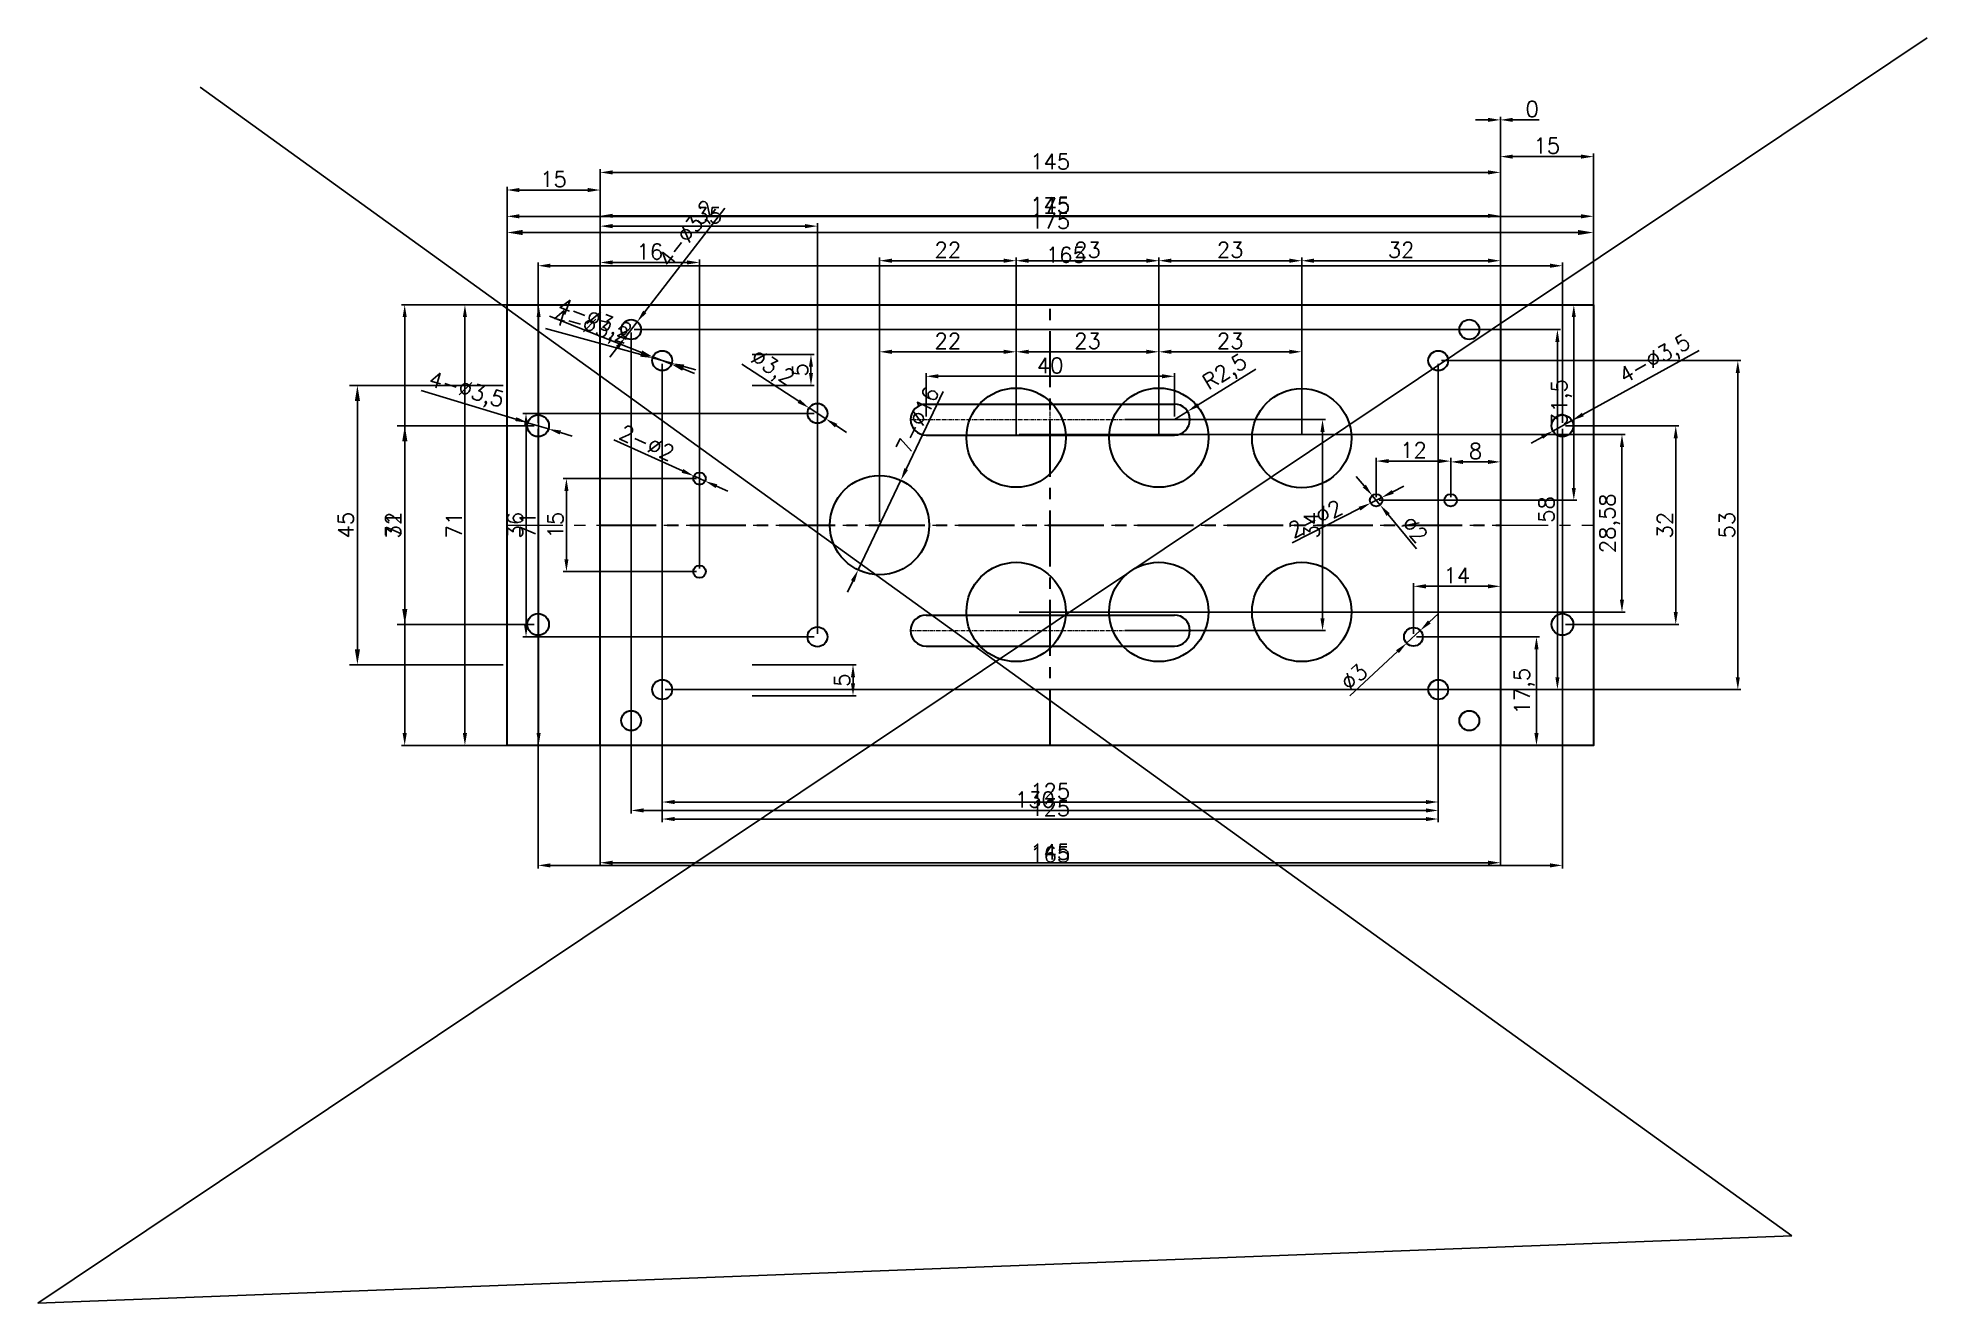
# Model space of a CAD drawing. Header units: millimetres. Extents: x 781 to 1894, y 658 to 940.
# Drawn here: x 781.3 to 1085.6, y 735.8 to 939.7 of the extents above; entities that cross this region are included whole.
import ezdxf

# ---------------------------------------------------------------- set-up
doc = ezdxf.new("R2010")
doc.units = ezdxf.units.MM
doc.linetypes.add('CENTER', pattern=[50.8, 31.75, -6.35, 6.35, -6.35])
for name, color, linetype, lineweight in [('dim', 82, 'Continuous', 9), ('上板', 130, 'Continuous', 30), ('中心线', 10, 'Continuous', 13), ('中间板', 52, 'Continuous', 30), ('底板', 130, 'Continuous', 30)]:
    doc.layers.add(name, color=color, linetype=linetype, lineweight=lineweight)
doc.styles.get("Standard").update_dxf_attribs({"font": 'txt', "bigfont": 'gbcbig.shx'})
doc.dimstyles.new('ISO-25', dxfattribs={"dimtxt": 2.5, "dimasz": 2.5, "dimexe": 1.25, "dimexo": 0.625, "dimtad": 1, "dimtxsty": 'Standard', "dimcen": 2.5, "dimadec": 0, "dimazin": 0, "dimtfac": 1, "dimtmove": 0, "dimatfit": 3, "dimfxl": 1, "dimarcsym": 0})

msp = doc.modelspace()

# ---------------------------------------------------------------- blocks, each defined once
blk = doc.blocks.new('*D1')
at = {"layer": 'Defpoints', "color": 0}
for p in [(840.41, 877.15), (861.87, 877.15), (861.87, 845.15)]:
    blk.add_point(p, dxfattribs=at)
at = {"layer": 'dim', "color": 0, "lineweight": -2}
for p, q in [((861.24, 877.15), (839.16, 877.15)), ((840.41, 847.65), (840.41, 874.65)), ((861.24, 845.15), (839.16, 845.15))]:
    blk.add_line(p, q, dxfattribs=at)
at = {"layer": 'dim', "color": 0}
for points in [[(839.99, 874.65), (840.82, 874.65), (840.41, 877.15)], [(839.99, 847.65), (840.82, 847.65), (840.41, 845.15)]]:
    blk.add_solid(points, dxfattribs=at)
at = {"layer": 'dim', "color": 0, "insert": (838.53, 861.15), "char_height": 2.5, "attachment_point": 5, "rotation": 90}
blk.add_mtext('32', dxfattribs=at)
blk = doc.blocks.new('*D2')
at = {"layer": 'Defpoints', "color": 0}
for p in [(1031.87, 908.28), (856.87, 883.65), (1031.87, 883.65)]:
    blk.add_point(p, dxfattribs=at)
at = {"layer": 'dim', "color": 0, "lineweight": -2}
for p, q in [((856.87, 884.27), (856.87, 909.53)), ((859.37, 908.28), (1029.37, 908.28)), ((1031.87, 884.27), (1031.87, 909.53))]:
    blk.add_line(p, q, dxfattribs=at)
at = {"layer": 'dim', "color": 0}
for points in [[(859.37, 908.7), (859.37, 907.87), (856.87, 908.28)], [(1029.37, 908.7), (1029.37, 907.87), (1031.87, 908.28)]]:
    blk.add_solid(points, dxfattribs=at)
at = {"layer": 'dim', "color": 0, "insert": (944.37, 910.16), "char_height": 2.5, "attachment_point": 5}
blk.add_mtext('175', dxfattribs=at)
blk = doc.blocks.new('*D3')
at = {"layer": 'Defpoints', "color": 0}
for p in [(856.87, 883.65), (832.77, 838.65), (856.87, 838.65)]:
    blk.add_point(p, dxfattribs=at)
at = {"layer": 'dim', "color": 0, "lineweight": -2}
for p, q in [((856.24, 883.65), (831.52, 883.65)), ((832.77, 881.15), (832.77, 841.15)), ((856.24, 838.65), (831.52, 838.65))]:
    blk.add_line(p, q, dxfattribs=at)
at = {"layer": 'dim', "color": 0}
for points in [[(832.36, 881.15), (833.19, 881.15), (832.77, 883.65)], [(832.36, 841.15), (833.19, 841.15), (832.77, 838.65)]]:
    blk.add_solid(points, dxfattribs=at)
at = {"layer": 'dim', "color": 0, "insert": (830.9, 861.15), "char_height": 2.5, "attachment_point": 5, "rotation": 90}
blk.add_mtext('45', dxfattribs=at)
blk = doc.blocks.new('*D4')
at = {"layer": 'Defpoints', "color": 0}
for p in [(861.87, 902.93), (861.87, 877.15), (1026.87, 877.15)]:
    blk.add_point(p, dxfattribs=at)
at = {"layer": 'dim', "color": 0, "lineweight": -2}
for p, q in [((861.87, 877.65), (861.87, 903.43)), ((1024.87, 902.93), (863.87, 902.93)), ((1026.87, 877.65), (1026.87, 903.43))]:
    blk.add_line(p, q, dxfattribs=at)
at = {"layer": 'dim', "color": 0}
for points in [[(863.87, 903.27), (863.87, 902.6), (861.87, 902.93)], [(1024.87, 903.27), (1024.87, 902.6), (1026.87, 902.93)]]:
    blk.add_solid(points, dxfattribs=at)
at = {"layer": 'dim', "color": 0, "insert": (946.87, 904.68), "char_height": 2.5, "attachment_point": 5}
blk.add_mtext('165', dxfattribs=at)
blk = doc.blocks.new('*D5')
at = {"layer": 'Defpoints', "color": 0}
for p in [(1028.4, 877.99), (1025.34, 876.3)]:
    blk.add_point(p, dxfattribs=at)
at = {"layer": 'dim', "color": 0, "lineweight": -2}
for p, q in [((1048.91, 889.3), (1030.15, 878.96)), ((1025.34, 876.3), (1028.4, 877.99)), ((1023.59, 875.34), (1021.83, 874.37))]:
    blk.add_line(p, q, dxfattribs=at)
at = {"layer": 'dim', "color": 0}
for points in [[(1029.99, 879.25), (1030.31, 878.67), (1028.4, 877.99)], [(1023.42, 875.63), (1023.75, 875.05), (1025.34, 876.3)]]:
    blk.add_solid(points, dxfattribs=at)
at = {"layer": 'dim', "color": 0, "insert": (1041.88, 887.66), "char_height": 2.5, "attachment_point": 5, "rotation": 28.8668}
blk.add_mtext('4-∅3,5', dxfattribs=at)
blk = doc.blocks.new('*D6')
at = {"layer": 'Defpoints', "color": 0}
for p in [(961.87, 889.07), (961.87, 875.23), (984.87, 875.15)]:
    blk.add_point(p, dxfattribs=at)
at = {"layer": 'dim', "color": 0, "lineweight": -2}
for p, q in [((961.87, 875.73), (961.87, 889.57)), ((982.87, 889.07), (963.87, 889.07)), ((984.87, 875.65), (984.87, 889.57))]:
    blk.add_line(p, q, dxfattribs=at)
at = {"layer": 'dim', "color": 0}
for points in [[(963.87, 889.4), (963.87, 888.73), (961.87, 889.07)], [(982.87, 889.4), (982.87, 888.73), (984.87, 889.07)]]:
    blk.add_solid(points, dxfattribs=at)
at = {"layer": 'dim', "color": 0, "insert": (973.37, 890.82), "char_height": 2.5, "attachment_point": 5}
blk.add_mtext('23', dxfattribs=at)
blk = doc.blocks.new('*D7')
at = {"layer": 'Defpoints', "color": 0}
for p in [(938.87, 889.07), (938.87, 875.23), (961.87, 875.23)]:
    blk.add_point(p, dxfattribs=at)
at = {"layer": 'dim', "color": 0, "lineweight": -2}
for p, q in [((938.87, 875.73), (938.87, 889.57)), ((959.87, 889.07), (940.87, 889.07)), ((961.87, 875.73), (961.87, 889.57))]:
    blk.add_line(p, q, dxfattribs=at)
at = {"layer": 'dim', "color": 0}
for points in [[(940.87, 889.4), (940.87, 888.73), (938.87, 889.07)], [(959.87, 889.4), (959.87, 888.73), (961.87, 889.07)]]:
    blk.add_solid(points, dxfattribs=at)
at = {"layer": 'dim', "color": 0, "insert": (950.37, 890.82), "char_height": 2.5, "attachment_point": 5}
blk.add_mtext('23', dxfattribs=at)
blk = doc.blocks.new('*D8')
at = {"layer": 'Defpoints', "color": 0}
for p in [(916.87, 889.07), (938.87, 875.23), (916.87, 861.15)]:
    blk.add_point(p, dxfattribs=at)
at = {"layer": 'dim', "color": 0, "lineweight": -2}
for p, q in [((916.87, 861.65), (916.87, 889.57)), ((936.87, 889.07), (918.87, 889.07)), ((938.87, 875.73), (938.87, 889.57))]:
    blk.add_line(p, q, dxfattribs=at)
at = {"layer": 'dim', "color": 0}
for points in [[(918.87, 889.4), (918.87, 888.73), (916.87, 889.07)], [(936.87, 889.4), (936.87, 888.73), (938.87, 889.07)]]:
    blk.add_solid(points, dxfattribs=at)
at = {"layer": 'dim', "color": 0, "insert": (927.87, 890.82), "char_height": 2.5, "attachment_point": 5}
blk.add_mtext('22', dxfattribs=at)
blk = doc.blocks.new('*D9')
at = {"layer": 'Defpoints', "color": 0}
for p in [(1016.87, 926.43), (1016.87, 869.15), (1016.87, 857)]:
    blk.add_point(p, dxfattribs=at)
at = {"layer": 'dim', "color": 0, "lineweight": -2}
for p, q in [((1014.87, 926.43), (1012.87, 926.43)), ((1016.87, 857.5), (1016.87, 926.93)), ((1016.87, 869.65), (1016.87, 926.93)), ((1018.87, 926.43), (1023.12, 926.43))]:
    blk.add_line(p, q, dxfattribs=at)
at = {"layer": 'dim', "color": 0}
for points in [[(1014.87, 926.76), (1014.87, 926.1), (1016.87, 926.43)], [(1018.87, 926.76), (1018.87, 926.1), (1016.87, 926.43)]]:
    blk.add_solid(points, dxfattribs=at)
at = {"layer": 'dim', "color": 0, "insert": (1021.99, 928.18), "char_height": 2.5, "attachment_point": 5}
blk.add_mtext('0', dxfattribs=at)
blk = doc.blocks.new('*D10')
at = {"layer": 'Defpoints', "color": 0}
for p in [(871.87, 915.13), (856.87, 869.53), (871.87, 869.53)]:
    blk.add_point(p, dxfattribs=at)
at = {"layer": 'dim', "color": 0, "lineweight": -2}
for p, q in [((856.87, 870.03), (856.87, 915.63)), ((858.87, 915.13), (869.87, 915.13)), ((871.87, 870.03), (871.87, 915.63))]:
    blk.add_line(p, q, dxfattribs=at)
at = {"layer": 'dim', "color": 0}
for points in [[(858.87, 915.46), (858.87, 914.79), (856.87, 915.13)], [(869.87, 915.46), (869.87, 914.79), (871.87, 915.13)]]:
    blk.add_solid(points, dxfattribs=at)
at = {"layer": 'dim', "color": 0, "insert": (864.37, 916.88), "char_height": 2.5, "attachment_point": 5}
blk.add_mtext('15', dxfattribs=at)
blk = doc.blocks.new('*D11')
at = {"layer": 'Defpoints', "color": 0}
for p in [(1016.87, 920.51), (1016.87, 865.01), (1031.87, 865.01)]:
    blk.add_point(p, dxfattribs=at)
at = {"layer": 'dim', "color": 0, "lineweight": -2}
for p, q in [((1016.87, 865.51), (1016.87, 921.01)), ((1029.87, 920.51), (1018.87, 920.51)), ((1031.87, 865.51), (1031.87, 921.01))]:
    blk.add_line(p, q, dxfattribs=at)
at = {"layer": 'dim', "color": 0}
for points in [[(1018.87, 920.84), (1018.87, 920.18), (1016.87, 920.51)], [(1029.87, 920.84), (1029.87, 920.18), (1031.87, 920.51)]]:
    blk.add_solid(points, dxfattribs=at)
at = {"layer": 'dim', "color": 0, "insert": (1024.37, 922.26), "char_height": 2.5, "attachment_point": 5}
blk.add_mtext('15', dxfattribs=at)
blk = doc.blocks.new('*D12')
at = {"layer": 'Defpoints', "color": 0}
for p in [(1016.87, 917.97), (871.87, 892.83), (1016.87, 892.83)]:
    blk.add_point(p, dxfattribs=at)
at = {"layer": 'dim', "color": 0, "lineweight": -2}
for p, q in [((871.87, 893.33), (871.87, 918.47)), ((873.87, 917.97), (1014.87, 917.97)), ((1016.87, 893.33), (1016.87, 918.47))]:
    blk.add_line(p, q, dxfattribs=at)
at = {"layer": 'dim', "color": 0}
for points in [[(873.87, 918.3), (873.87, 917.63), (871.87, 917.97)], [(1014.87, 918.3), (1014.87, 917.63), (1016.87, 917.97)]]:
    blk.add_solid(points, dxfattribs=at)
at = {"layer": 'dim', "color": 0, "insert": (944.37, 919.72), "char_height": 2.5, "attachment_point": 5}
blk.add_mtext('145', dxfattribs=at)
blk = doc.blocks.new('*D13')
at = {"layer": 'Defpoints', "color": 0}
for p in [(996.23, 865.92), (997.51, 864.38)]:
    blk.add_point(p, dxfattribs=at)
at = {"layer": 'dim', "color": 0, "lineweight": -2}
for p, q in [((994.95, 867.45), (993.67, 868.99)), ((996.23, 865.92), (997.51, 864.38)), ((1003.38, 857.34), (998.79, 862.84))]:
    blk.add_line(p, q, dxfattribs=at)
at = {"layer": 'dim', "color": 0}
for points in [[(995.2, 867.67), (994.69, 867.24), (996.23, 865.92)], [(999.05, 863.06), (998.53, 862.63), (997.51, 864.38)]]:
    blk.add_solid(points, dxfattribs=at)
at = {"layer": 'dim', "color": 0, "insert": (1003.07, 860.44), "char_height": 2.5, "attachment_point": 5, "rotation": 309.8069}
blk.add_mtext('∅2', dxfattribs=at)
blk = doc.blocks.new('*D14')
at = {"layer": 'Defpoints', "color": 0}
for p in [(895.88, 838.65), (912.6, 838.65), (895.88, 833.65)]:
    blk.add_point(p, dxfattribs=at)
at = {"layer": 'dim', "color": 0, "lineweight": -2}
for p, q in [((896.38, 838.65), (913.1, 838.65)), ((912.6, 835.65), (912.6, 836.65)), ((896.38, 833.65), (913.1, 833.65))]:
    blk.add_line(p, q, dxfattribs=at)
at = {"layer": 'dim', "color": 0}
for points in [[(912.27, 836.65), (912.93, 836.65), (912.6, 838.65)], [(912.27, 835.65), (912.93, 835.65), (912.6, 833.65)]]:
    blk.add_solid(points, dxfattribs=at)
at = {"layer": 'dim', "color": 0, "insert": (910.85, 836.15), "char_height": 2.5, "attachment_point": 5, "rotation": 90}
blk.add_mtext('5', dxfattribs=at)
blk = doc.blocks.new('*D15')
at = {"layer": 'Defpoints', "color": 0}
for p in [(895.88, 888.65), (895.88, 883.65), (905.83, 883.65)]:
    blk.add_point(p, dxfattribs=at)
at = {"layer": 'dim', "color": 0, "lineweight": -2}
for p, q in [((896.38, 888.65), (906.33, 888.65)), ((905.83, 886.65), (905.83, 885.65)), ((896.38, 883.65), (906.33, 883.65))]:
    blk.add_line(p, q, dxfattribs=at)
at = {"layer": 'dim', "color": 0}
for points in [[(905.5, 886.65), (906.16, 886.65), (905.83, 888.65)], [(905.5, 885.65), (906.16, 885.65), (905.83, 883.65)]]:
    blk.add_solid(points, dxfattribs=at)
at = {"layer": 'dim', "color": 0, "insert": (904.08, 886.15), "char_height": 2.5, "attachment_point": 5, "rotation": 90}
blk.add_mtext('5', dxfattribs=at)
blk = doc.blocks.new('*D16')
at = {"layer": 'Defpoints', "color": 0}
for p in [(1031.87, 910.89), (856.87, 886.23), (1031.87, 886.23)]:
    blk.add_point(p, dxfattribs=at)
at = {"layer": 'dim', "color": 211, "lineweight": -2}
for p, q in [((856.87, 886.73), (856.87, 911.39)), ((1031.87, 886.73), (1031.87, 911.39))]:
    blk.add_line(p, q, dxfattribs=at)
at = {"layer": 'dim', "color": 0, "lineweight": -2}
blk.add_line((858.87, 910.89), (1029.87, 910.89), dxfattribs=at)
at = {"layer": 'dim', "color": 0}
for points in [[(858.87, 911.23), (858.87, 910.56), (856.87, 910.89)], [(1029.87, 911.23), (1029.87, 910.56), (1031.87, 910.89)]]:
    blk.add_solid(points, dxfattribs=at)
at = {"layer": 'dim', "color": 0, "insert": (944.37, 912.64), "char_height": 2.5, "attachment_point": 5}
blk.add_mtext('175', dxfattribs=at)
blk = doc.blocks.new('*D17')
at = {"layer": 'Defpoints', "color": 0}
for p in [(840.39, 896.65), (861.48, 896.65), (861.48, 825.65)]:
    blk.add_point(p, dxfattribs=at)
at = {"layer": 'dim', "color": 211, "lineweight": -2}
for p, q in [((860.98, 896.65), (839.89, 896.65)), ((860.98, 825.65), (839.89, 825.65))]:
    blk.add_line(p, q, dxfattribs=at)
at = {"layer": 'dim', "color": 0, "lineweight": -2}
blk.add_line((840.39, 827.65), (840.39, 894.65), dxfattribs=at)
at = {"layer": 'dim', "color": 0}
for points in [[(840.06, 894.65), (840.72, 894.65), (840.39, 896.65)], [(840.06, 827.65), (840.72, 827.65), (840.39, 825.65)]]:
    blk.add_solid(points, dxfattribs=at)
at = {"layer": 'dim', "color": 0, "insert": (838.64, 861.15), "char_height": 2.5, "attachment_point": 5, "rotation": 90}
blk.add_mtext('71', dxfattribs=at)
blk = doc.blocks.new('*D18')
at = {"layer": 'Defpoints', "color": 0}
for p in [(880.33, 888.07), (883.41, 887.22)]:
    blk.add_point(p, dxfattribs=at)
at = {"layer": 'dim', "color": 0, "lineweight": -2}
for p, q in [((863.06, 892.84), (878.4, 888.61)), ((883.41, 887.22), (880.33, 888.07)), ((885.34, 886.69), (887.27, 886.16))]:
    blk.add_line(p, q, dxfattribs=at)
at = {"layer": 'dim', "color": 0}
for points in [[(878.49, 888.93), (878.31, 888.28), (880.33, 888.07)], [(885.43, 887.01), (885.25, 886.37), (883.41, 887.22)]]:
    blk.add_solid(points, dxfattribs=at)
at = {"layer": 'dim', "color": 0, "insert": (870.28, 892.88), "char_height": 2.5, "attachment_point": 5, "rotation": 344.5792}
blk.add_mtext('4-∅3,2', dxfattribs=at)
blk = doc.blocks.new('*D19')
at = {"layer": 'Defpoints', "color": 0}
for p in [(860.19, 877.65), (863.54, 876.64)]:
    blk.add_point(p, dxfattribs=at)
at = {"layer": 'dim', "color": 0, "lineweight": -2}
for p, q in [((843.04, 882.82), (858.28, 878.23)), ((863.54, 876.64), (860.19, 877.65)), ((865.46, 876.07), (867.37, 875.49))]:
    blk.add_line(p, q, dxfattribs=at)
at = {"layer": 'dim', "color": 0}
for points in [[(858.37, 878.55), (858.18, 877.91), (860.19, 877.65)], [(865.56, 876.39), (865.36, 875.75), (863.54, 876.64)]]:
    blk.add_solid(points, dxfattribs=at)
at = {"layer": 'dim', "color": 0, "insert": (850.27, 882.69), "char_height": 2.5, "attachment_point": 5, "rotation": 343.2338}
blk.add_mtext('4-∅3,5', dxfattribs=at)
blk = doc.blocks.new('*D20')
at = {"layer": 'Defpoints', "color": 0}
for p in [(924.37, 885.12), (924.37, 878.15), (964.37, 878.15)]:
    blk.add_point(p, dxfattribs=at)
at = {"layer": 'dim', "color": 211, "lineweight": -2}
for p, q in [((924.37, 878.65), (924.37, 885.62)), ((964.37, 878.65), (964.37, 885.62))]:
    blk.add_line(p, q, dxfattribs=at)
at = {"layer": 'dim', "color": 0, "lineweight": -2}
blk.add_line((962.37, 885.12), (926.37, 885.12), dxfattribs=at)
at = {"layer": 'dim', "color": 0}
for points in [[(926.37, 885.46), (926.37, 884.79), (924.37, 885.12)], [(962.37, 885.46), (962.37, 884.79), (964.37, 885.12)]]:
    blk.add_solid(points, dxfattribs=at)
at = {"layer": 'dim', "color": 0, "insert": (944.37, 886.87), "char_height": 2.5, "attachment_point": 5}
blk.add_mtext('40', dxfattribs=at)
blk = doc.blocks.new('*D21')
at = {"layer": 'Defpoints', "color": 0}
for p in [(964.37, 878.15), (966.49, 879.47)]:
    blk.add_point(p, dxfattribs=at)
at = {"layer": 'dim', "color": 0, "lineweight": -2}
for p, q in [((977.47, 886.27), (968.19, 880.52)), ((964.37, 878.15), (966.49, 879.47))]:
    blk.add_line(p, q, dxfattribs=at)
at = {"layer": 'dim', "color": 0}
blk.add_solid([(968.02, 880.8), (968.37, 880.24), (966.49, 879.47)], dxfattribs=at)
at = {"layer": 'dim', "color": 0, "insert": (972.65, 885.58), "char_height": 2.5, "attachment_point": 5, "rotation": 31.7807}
blk.add_mtext('R2,5', dxfattribs=at)
blk = doc.blocks.new('*D22')
at = {"layer": 'Defpoints', "color": 0}
for p in [(955.87, 878.15), (955.87, 844.15), (988.23, 844.15)]:
    blk.add_point(p, dxfattribs=at)
at = {"layer": 'dim', "color": 211, "lineweight": -2}
for p, q in [((956.37, 878.15), (988.73, 878.15)), ((956.37, 844.15), (988.73, 844.15))]:
    blk.add_line(p, q, dxfattribs=at)
at = {"layer": 'dim', "color": 0, "lineweight": -2}
blk.add_line((988.23, 876.15), (988.23, 846.15), dxfattribs=at)
at = {"layer": 'dim', "color": 0}
for points in [[(987.89, 876.15), (988.56, 876.15), (988.23, 878.15)], [(987.89, 846.15), (988.56, 846.15), (988.23, 844.15)]]:
    blk.add_solid(points, dxfattribs=at)
at = {"layer": 'dim', "color": 0, "insert": (986.48, 861.15), "char_height": 2.5, "attachment_point": 5, "rotation": 90}
blk.add_mtext('34', dxfattribs=at)
blk = doc.blocks.new('*D23')
at = {"layer": 'Defpoints', "color": 0}
for p in [(1026.87, 877.15), (1026.87, 845.15), (1045.12, 845.15)]:
    blk.add_point(p, dxfattribs=at)
at = {"layer": 'dim', "color": 211, "lineweight": -2}
for p, q in [((1027.37, 877.15), (1045.62, 877.15)), ((1027.37, 845.15), (1045.62, 845.15))]:
    blk.add_line(p, q, dxfattribs=at)
at = {"layer": 'dim', "color": 0, "lineweight": -2}
blk.add_line((1045.12, 875.15), (1045.12, 847.15), dxfattribs=at)
at = {"layer": 'dim', "color": 0}
for points in [[(1044.79, 875.15), (1045.45, 875.15), (1045.12, 877.15)], [(1044.79, 847.15), (1045.45, 847.15), (1045.12, 845.15)]]:
    blk.add_solid(points, dxfattribs=at)
at = {"layer": 'dim', "color": 0, "insert": (1043.37, 861.15), "char_height": 2.5, "attachment_point": 5, "rotation": 90}
blk.add_mtext('32', dxfattribs=at)
blk = doc.blocks.new('*D24')
at = {"layer": 'Defpoints', "color": 0}
for p in [(1006.87, 887.65), (1006.87, 834.65), (1055.12, 834.65)]:
    blk.add_point(p, dxfattribs=at)
at = {"layer": 'dim', "color": 211, "lineweight": -2}
for p, q in [((1007.37, 887.65), (1055.62, 887.65)), ((1007.37, 834.65), (1055.62, 834.65))]:
    blk.add_line(p, q, dxfattribs=at)
at = {"layer": 'dim', "color": 0, "lineweight": -2}
blk.add_line((1055.12, 885.65), (1055.12, 836.65), dxfattribs=at)
at = {"layer": 'dim', "color": 0}
for points in [[(1054.78, 885.65), (1055.45, 885.65), (1055.12, 887.65)], [(1054.78, 836.65), (1055.45, 836.65), (1055.12, 834.65)]]:
    blk.add_solid(points, dxfattribs=at)
at = {"layer": 'dim', "color": 0, "insert": (1053.37, 861.15), "char_height": 2.5, "attachment_point": 5, "rotation": 90}
blk.add_mtext('53', dxfattribs=at)
blk = doc.blocks.new('*D25')
at = {"layer": 'Defpoints', "color": 0}
for p in [(881.87, 887.65), (1006.87, 887.65), (1006.87, 813.8)]:
    blk.add_point(p, dxfattribs=at)
at = {"layer": 'dim', "color": 211, "lineweight": -2}
for p, q in [((881.87, 887.15), (881.87, 813.3)), ((1006.87, 887.15), (1006.87, 813.3))]:
    blk.add_line(p, q, dxfattribs=at)
at = {"layer": 'dim', "color": 0, "lineweight": -2}
blk.add_line((883.87, 813.8), (1004.87, 813.8), dxfattribs=at)
at = {"layer": 'dim', "color": 0}
for points in [[(883.87, 814.13), (883.87, 813.46), (881.87, 813.8)], [(1004.87, 814.13), (1004.87, 813.46), (1006.87, 813.8)]]:
    blk.add_solid(points, dxfattribs=at)
at = {"layer": 'dim', "color": 0, "insert": (944.37, 815.55), "char_height": 2.5, "attachment_point": 5}
blk.add_mtext('125', dxfattribs=at)
blk = doc.blocks.new('*D26')
at = {"layer": 'Defpoints', "color": 0}
for p in [(861.87, 877.15), (1026.87, 877.15), (1026.87, 806.33)]:
    blk.add_point(p, dxfattribs=at)
at = {"layer": 'dim', "color": 211, "lineweight": -2}
for p, q in [((861.87, 876.65), (861.87, 805.83)), ((1026.87, 876.65), (1026.87, 805.83))]:
    blk.add_line(p, q, dxfattribs=at)
at = {"layer": 'dim', "color": 0, "lineweight": -2}
blk.add_line((863.87, 806.33), (1024.87, 806.33), dxfattribs=at)
at = {"layer": 'dim', "color": 0}
for points in [[(863.87, 806.66), (863.87, 806), (861.87, 806.33)], [(1024.87, 806.66), (1024.87, 806), (1026.87, 806.33)]]:
    blk.add_solid(points, dxfattribs=at)
at = {"layer": 'dim', "color": 0, "insert": (944.37, 808.08), "char_height": 2.5, "attachment_point": 5}
blk.add_mtext('165', dxfattribs=at)
blk = doc.blocks.new('*D38')
at = {"layer": 'Defpoints', "color": 0}
for p in [(920.31, 868.37), (913.43, 853.93)]:
    blk.add_point(p, dxfattribs=at)
at = {"layer": 'dim', "color": 0, "lineweight": -2}
for p, q in [((927.13, 882.66), (921.17, 870.18)), ((913.43, 853.93), (920.31, 868.37)), ((912.57, 852.12), (911.71, 850.32))]:
    blk.add_line(p, q, dxfattribs=at)
at = {"layer": 'dim', "color": 0}
for points in [[(920.87, 870.32), (921.47, 870.03), (920.31, 868.37)], [(912.27, 852.27), (912.87, 851.98), (913.43, 853.93)]]:
    blk.add_solid(points, dxfattribs=at)
at = {"layer": 'dim', "color": 0, "insert": (923, 878.07), "char_height": 2.5, "attachment_point": 5, "rotation": 64.5114}
blk.add_mtext('7-∅16', dxfattribs=at)
blk = doc.blocks.new('*D39')
at = {"layer": 'Defpoints', "color": 0}
for p in [(880.38, 888.24), (883.36, 887.06)]:
    blk.add_point(p, dxfattribs=at)
at = {"layer": 'dim', "color": 0, "lineweight": -2}
for p, q in [((863.72, 894.83), (878.52, 888.97)), ((883.36, 887.06), (880.38, 888.24)), ((885.22, 886.32), (887.08, 885.59))]:
    blk.add_line(p, q, dxfattribs=at)
at = {"layer": 'dim', "color": 0}
for points in [[(878.64, 889.28), (878.4, 888.66), (880.38, 888.24)], [(885.34, 886.63), (885.09, 886.01), (883.36, 887.06)]]:
    blk.add_solid(points, dxfattribs=at)
at = {"layer": 'dim', "color": 0, "insert": (870.91, 894.09), "char_height": 2.5, "attachment_point": 5, "rotation": 338.3963}
blk.add_mtext('4-∅3,2', dxfattribs=at)
blk = doc.blocks.new('*D40')
at = {"layer": 'Defpoints', "color": 0}
for p in [(905.53, 880.02), (908.21, 878.28)]:
    blk.add_point(p, dxfattribs=at)
at = {"layer": 'dim', "color": 0, "lineweight": -2}
for p, q in [((894.71, 887.07), (903.85, 881.11)), ((908.21, 878.28), (905.53, 880.02)), ((909.89, 877.18), (911.56, 876.09))]:
    blk.add_line(p, q, dxfattribs=at)
at = {"layer": 'dim', "color": 0}
for points in [[(904.04, 881.39), (903.67, 880.83), (905.53, 880.02)], [(910.07, 877.46), (909.7, 876.9), (908.21, 878.28)]]:
    blk.add_solid(points, dxfattribs=at)
at = {"layer": 'dim', "color": 0, "insert": (899.51, 886.28), "char_height": 2.5, "attachment_point": 5, "rotation": 326.9096}
blk.add_mtext('∅3,2', dxfattribs=at)
blk = doc.blocks.new('*D41')
at = {"layer": 'Defpoints', "color": 0}
for p in [(886.96, 869.06), (888.78, 868.24)]:
    blk.add_point(p, dxfattribs=at)
at = {"layer": 'dim', "color": 0, "lineweight": -2}
for p, q in [((874.05, 874.89), (885.14, 869.88)), ((888.78, 868.24), (886.96, 869.06)), ((890.61, 867.41), (892.43, 866.59))]:
    blk.add_line(p, q, dxfattribs=at)
at = {"layer": 'dim', "color": 0}
for points in [[(885.28, 870.19), (885, 869.58), (886.96, 869.06)], [(890.74, 867.72), (890.47, 867.11), (888.78, 868.24)]]:
    blk.add_solid(points, dxfattribs=at)
at = {"layer": 'dim', "color": 0, "insert": (879.41, 874.4), "char_height": 2.5, "attachment_point": 5, "rotation": 335.6821}
blk.add_mtext('2-∅2', dxfattribs=at)
blk = doc.blocks.new('*D42')
at = {"layer": 'Defpoints', "color": 0}
for p in [(995.98, 864.7), (997.76, 865.6)]:
    blk.add_point(p, dxfattribs=at)
at = {"layer": 'dim', "color": 0, "lineweight": -2}
for p, q in [((999.55, 866.5), (1001.33, 867.4)), ((997.76, 865.6), (995.98, 864.7)), ((983.33, 858.31), (994.19, 863.8))]:
    blk.add_line(p, q, dxfattribs=at)
at = {"layer": 'dim', "color": 0}
for points in [[(994.04, 864.09), (994.34, 863.5), (995.98, 864.7)], [(999.4, 866.8), (999.7, 866.2), (997.76, 865.6)]]:
    blk.add_solid(points, dxfattribs=at)
at = {"layer": 'dim', "color": 0, "insert": (987.08, 862.17), "char_height": 2.5, "attachment_point": 5, "rotation": 26.7844}
blk.add_mtext('2-∅2', dxfattribs=at)
blk = doc.blocks.new('*D43')
at = {"layer": 'Defpoints', "color": 0}
for p in [(906.87, 879.15), (859.93, 843.15), (906.87, 843.15)]:
    blk.add_point(p, dxfattribs=at)
at = {"layer": 'dim', "color": 211, "lineweight": -2}
for p, q in [((906.37, 879.15), (859.43, 879.15)), ((906.37, 843.15), (859.43, 843.15))]:
    blk.add_line(p, q, dxfattribs=at)
at = {"layer": 'dim', "color": 0, "lineweight": -2}
blk.add_line((859.93, 877.15), (859.93, 845.15), dxfattribs=at)
at = {"layer": 'dim', "color": 0}
for points in [[(859.6, 877.15), (860.27, 877.15), (859.93, 879.15)], [(859.6, 845.15), (860.27, 845.15), (859.93, 843.15)]]:
    blk.add_solid(points, dxfattribs=at)
at = {"layer": 'dim', "color": 0, "insert": (858.18, 861.15), "char_height": 2.5, "attachment_point": 5, "rotation": 90}
blk.add_mtext('36', dxfattribs=at)
blk = doc.blocks.new('*D44')
at = {"layer": 'Defpoints', "color": 0}
for p in [(887.88, 868.65), (866.44, 853.65), (887.87, 853.65)]:
    blk.add_point(p, dxfattribs=at)
at = {"layer": 'dim', "color": 211, "lineweight": -2}
for p, q in [((887.38, 868.65), (865.94, 868.65)), ((887.37, 853.65), (865.94, 853.65))]:
    blk.add_line(p, q, dxfattribs=at)
at = {"layer": 'dim', "color": 0, "lineweight": -2}
blk.add_line((866.44, 866.65), (866.44, 855.65), dxfattribs=at)
at = {"layer": 'dim', "color": 0}
for points in [[(866.11, 866.65), (866.77, 866.65), (866.44, 868.65)], [(866.11, 855.65), (866.77, 855.65), (866.44, 853.65)]]:
    blk.add_solid(points, dxfattribs=at)
at = {"layer": 'dim', "color": 0, "insert": (864.69, 861.15), "char_height": 2.5, "attachment_point": 5, "rotation": 90}
blk.add_mtext('15', dxfattribs=at)
blk = doc.blocks.new('*D45')
at = {"layer": 'Defpoints', "color": 0}
for p in [(871.87, 903.46), (871.87, 853.65), (887.87, 853.65)]:
    blk.add_point(p, dxfattribs=at)
at = {"layer": 'dim', "color": 211, "lineweight": -2}
for p, q in [((871.87, 854.15), (871.87, 903.96)), ((887.87, 854.15), (887.87, 903.96))]:
    blk.add_line(p, q, dxfattribs=at)
at = {"layer": 'dim', "color": 0, "lineweight": -2}
blk.add_line((885.87, 903.46), (873.87, 903.46), dxfattribs=at)
at = {"layer": 'dim', "color": 0}
for points in [[(873.87, 903.79), (873.87, 903.13), (871.87, 903.46)], [(885.87, 903.79), (885.87, 903.13), (887.87, 903.46)]]:
    blk.add_solid(points, dxfattribs=at)
at = {"layer": 'dim', "color": 0, "insert": (879.87, 905.21), "char_height": 2.5, "attachment_point": 5}
blk.add_mtext('16', dxfattribs=at)
blk = doc.blocks.new('*D46')
at = {"layer": 'Defpoints', "color": 0}
for p in [(881.87, 887.65), (1006.87, 887.65), (1006.87, 816.54)]:
    blk.add_point(p, dxfattribs=at)
at = {"layer": 'dim', "color": 211, "lineweight": -2}
for p, q in [((881.87, 887.15), (881.87, 816.04)), ((1006.87, 887.15), (1006.87, 816.04))]:
    blk.add_line(p, q, dxfattribs=at)
at = {"layer": 'dim', "color": 0, "lineweight": -2}
blk.add_line((883.87, 816.54), (1004.87, 816.54), dxfattribs=at)
at = {"layer": 'dim', "color": 0}
for points in [[(883.87, 816.87), (883.87, 816.2), (881.87, 816.54)], [(1004.87, 816.87), (1004.87, 816.2), (1006.87, 816.54)]]:
    blk.add_solid(points, dxfattribs=at)
at = {"layer": 'dim', "color": 0, "insert": (944.37, 818.29), "char_height": 2.5, "attachment_point": 5}
blk.add_mtext('125', dxfattribs=at)
blk = doc.blocks.new('*D47')
at = {"layer": 'Defpoints', "color": 0}
for p in [(871.87, 909.31), (871.87, 854.15), (906.87, 843.15)]:
    blk.add_point(p, dxfattribs=at)
at = {"layer": 'dim', "color": 211, "lineweight": -2}
for p, q in [((871.87, 854.65), (871.87, 909.81)), ((906.87, 843.65), (906.87, 909.81))]:
    blk.add_line(p, q, dxfattribs=at)
at = {"layer": 'dim', "color": 0, "lineweight": -2}
blk.add_line((904.87, 909.31), (873.87, 909.31), dxfattribs=at)
at = {"layer": 'dim', "color": 0}
for points in [[(873.87, 909.65), (873.87, 908.98), (871.87, 909.31)], [(904.87, 909.65), (904.87, 908.98), (906.87, 909.31)]]:
    blk.add_solid(points, dxfattribs=at)
at = {"layer": 'dim', "color": 0, "insert": (889.37, 911.06), "char_height": 2.5, "attachment_point": 5}
blk.add_mtext('35', dxfattribs=at)
blk = doc.blocks.new('*D48')
at = {"layer": 'Defpoints', "color": 0}
for p in [(1008.87, 871.46), (996.87, 865.15), (1008.87, 865.15)]:
    blk.add_point(p, dxfattribs=at)
at = {"layer": 'dim', "color": 211, "lineweight": -2}
for p, q in [((996.87, 865.65), (996.87, 871.96)), ((1008.87, 865.65), (1008.87, 871.96))]:
    blk.add_line(p, q, dxfattribs=at)
at = {"layer": 'dim', "color": 0, "lineweight": -2}
blk.add_line((998.87, 871.46), (1006.87, 871.46), dxfattribs=at)
at = {"layer": 'dim', "color": 0}
for points in [[(998.87, 871.79), (998.87, 871.13), (996.87, 871.46)], [(1006.87, 871.79), (1006.87, 871.13), (1008.87, 871.46)]]:
    blk.add_solid(points, dxfattribs=at)
at = {"layer": 'dim', "color": 0, "insert": (1002.87, 873.21), "char_height": 2.5, "attachment_point": 5}
blk.add_mtext('12', dxfattribs=at)
blk = doc.blocks.new('*D49')
at = {"layer": 'Defpoints', "color": 0}
for p in [(1016.87, 871.33), (1008.87, 865.15), (1016.87, 865.15)]:
    blk.add_point(p, dxfattribs=at)
at = {"layer": 'dim', "color": 211, "lineweight": -2}
for p, q in [((1008.87, 865.65), (1008.87, 871.83)), ((1016.87, 865.65), (1016.87, 871.83))]:
    blk.add_line(p, q, dxfattribs=at)
at = {"layer": 'dim', "color": 0, "lineweight": -2}
blk.add_line((1010.87, 871.33), (1014.87, 871.33), dxfattribs=at)
at = {"layer": 'dim', "color": 0}
for points in [[(1010.87, 871.66), (1010.87, 870.99), (1008.87, 871.33)], [(1014.87, 871.66), (1014.87, 870.99), (1016.87, 871.33)]]:
    blk.add_solid(points, dxfattribs=at)
at = {"layer": 'dim', "color": 0, "insert": (1012.87, 873.08), "char_height": 2.5, "attachment_point": 5}
blk.add_mtext('8', dxfattribs=at)
blk = doc.blocks.new('*D50')
at = {"layer": 'Defpoints', "color": 0}
for p in [(938.87, 903.74), (938.87, 875.23), (916.87, 861.15)]:
    blk.add_point(p, dxfattribs=at)
at = {"layer": 'dim', "color": 211, "lineweight": -2}
for p, q in [((916.87, 861.65), (916.87, 904.24)), ((938.87, 875.73), (938.87, 904.24))]:
    blk.add_line(p, q, dxfattribs=at)
at = {"layer": 'dim', "color": 0, "lineweight": -2}
blk.add_line((918.87, 903.74), (936.87, 903.74), dxfattribs=at)
at = {"layer": 'dim', "color": 0}
for points in [[(918.87, 904.08), (918.87, 903.41), (916.87, 903.74)], [(936.87, 904.08), (936.87, 903.41), (938.87, 903.74)]]:
    blk.add_solid(points, dxfattribs=at)
at = {"layer": 'dim', "color": 0, "insert": (927.87, 905.49), "char_height": 2.5, "attachment_point": 5}
blk.add_mtext('22', dxfattribs=at)
blk = doc.blocks.new('*D51')
at = {"layer": 'Defpoints', "color": 0}
for p in [(961.87, 903.74), (938.87, 875.23), (961.87, 875.23)]:
    blk.add_point(p, dxfattribs=at)
at = {"layer": 'dim', "color": 211, "lineweight": -2}
for p, q in [((938.87, 875.73), (938.87, 904.24)), ((961.87, 875.73), (961.87, 904.24))]:
    blk.add_line(p, q, dxfattribs=at)
at = {"layer": 'dim', "color": 0, "lineweight": -2}
blk.add_line((940.87, 903.74), (959.87, 903.74), dxfattribs=at)
at = {"layer": 'dim', "color": 0}
for points in [[(940.87, 904.08), (940.87, 903.41), (938.87, 903.74)], [(959.87, 904.08), (959.87, 903.41), (961.87, 903.74)]]:
    blk.add_solid(points, dxfattribs=at)
at = {"layer": 'dim', "color": 0, "insert": (950.37, 905.49), "char_height": 2.5, "attachment_point": 5}
blk.add_mtext('23', dxfattribs=at)
blk = doc.blocks.new('*D52')
at = {"layer": 'Defpoints', "color": 0}
for p in [(984.87, 903.74), (961.87, 875.23), (984.87, 875.15)]:
    blk.add_point(p, dxfattribs=at)
at = {"layer": 'dim', "color": 211, "lineweight": -2}
for p, q in [((961.87, 875.73), (961.87, 904.24)), ((984.87, 875.65), (984.87, 904.24))]:
    blk.add_line(p, q, dxfattribs=at)
at = {"layer": 'dim', "color": 0, "lineweight": -2}
blk.add_line((963.87, 903.74), (982.87, 903.74), dxfattribs=at)
at = {"layer": 'dim', "color": 0}
for points in [[(963.87, 904.08), (963.87, 903.41), (961.87, 903.74)], [(982.87, 904.08), (982.87, 903.41), (984.87, 903.74)]]:
    blk.add_solid(points, dxfattribs=at)
at = {"layer": 'dim', "color": 0, "insert": (973.37, 905.49), "char_height": 2.5, "attachment_point": 5}
blk.add_mtext('23', dxfattribs=at)
blk = doc.blocks.new('*D53')
at = {"layer": 'Defpoints', "color": 0}
for p in [(1016.87, 903.74), (1016.87, 877.89), (984.87, 875.15)]:
    blk.add_point(p, dxfattribs=at)
at = {"layer": 'dim', "color": 211, "lineweight": -2}
for p, q in [((984.87, 875.65), (984.87, 904.24)), ((1016.87, 878.39), (1016.87, 904.24))]:
    blk.add_line(p, q, dxfattribs=at)
at = {"layer": 'dim', "color": 0, "lineweight": -2}
blk.add_line((986.87, 903.74), (1014.87, 903.74), dxfattribs=at)
at = {"layer": 'dim', "color": 0}
for points in [[(986.87, 904.08), (986.87, 903.41), (984.87, 903.74)], [(1014.87, 904.08), (1014.87, 903.41), (1016.87, 903.74)]]:
    blk.add_solid(points, dxfattribs=at)
at = {"layer": 'dim', "color": 0, "insert": (1000.87, 905.49), "char_height": 2.5, "attachment_point": 5}
blk.add_mtext('32', dxfattribs=at)
blk = doc.blocks.new('*D54')
at = {"layer": 'Defpoints', "color": 0}
for p in [(996.87, 896.65), (1028.7, 896.65), (996.87, 865.15)]:
    blk.add_point(p, dxfattribs=at)
at = {"layer": 'dim', "color": 211, "lineweight": -2}
for p, q in [((997.37, 896.65), (1029.2, 896.65)), ((997.37, 865.15), (1029.2, 865.15))]:
    blk.add_line(p, q, dxfattribs=at)
at = {"layer": 'dim', "color": 0, "lineweight": -2}
blk.add_line((1028.7, 867.15), (1028.7, 894.65), dxfattribs=at)
at = {"layer": 'dim', "color": 0}
for points in [[(1028.37, 894.65), (1029.03, 894.65), (1028.7, 896.65)], [(1028.37, 867.15), (1029.03, 867.15), (1028.7, 865.15)]]:
    blk.add_solid(points, dxfattribs=at)
at = {"layer": 'dim', "color": 0, "insert": (1026.74, 880.9), "char_height": 2.5, "attachment_point": 5, "rotation": 90}
blk.add_mtext('31,5', dxfattribs=at)
blk = doc.blocks.new('*D55')
at = {"layer": 'Defpoints', "color": 0}
for p in [(1003.97, 844.17), (1001.77, 842.13)]:
    blk.add_point(p, dxfattribs=at)
at = {"layer": 'dim', "color": 0, "lineweight": -2}
for p, q in [((1005.43, 845.53), (1006.9, 846.89)), ((1003.97, 844.17), (1001.77, 842.13)), ((992.62, 833.62), (1000.31, 840.76))]:
    blk.add_line(p, q, dxfattribs=at)
at = {"layer": 'dim', "color": 0}
for points in [[(1005.2, 845.78), (1005.66, 845.29), (1003.97, 844.17)], [(1000.08, 841.01), (1000.53, 840.52), (1001.77, 842.13)]]:
    blk.add_solid(points, dxfattribs=at)
at = {"layer": 'dim', "color": 0, "insert": (993.32, 836.66), "char_height": 2.5, "attachment_point": 5, "rotation": 42.9292}
blk.add_mtext('∅3', dxfattribs=at)
blk = doc.blocks.new('*D56')
at = {"layer": 'Defpoints', "color": 0}
for p in [(1016.87, 851.29), (1002.87, 843.15), (1016.87, 843.15)]:
    blk.add_point(p, dxfattribs=at)
at = {"layer": 'dim', "color": 211, "lineweight": -2}
for p, q in [((1002.87, 843.65), (1002.87, 851.79)), ((1016.87, 843.65), (1016.87, 851.79))]:
    blk.add_line(p, q, dxfattribs=at)
at = {"layer": 'dim', "color": 0, "lineweight": -2}
blk.add_line((1004.87, 851.29), (1014.87, 851.29), dxfattribs=at)
at = {"layer": 'dim', "color": 0}
for points in [[(1004.87, 851.62), (1004.87, 850.95), (1002.87, 851.29)], [(1014.87, 851.62), (1014.87, 850.95), (1016.87, 851.29)]]:
    blk.add_solid(points, dxfattribs=at)
at = {"layer": 'dim', "color": 0, "insert": (1009.87, 853.04), "char_height": 2.5, "attachment_point": 5}
blk.add_mtext('14', dxfattribs=at)
blk = doc.blocks.new('*D57')
at = {"layer": 'Defpoints', "color": 0}
for p in [(1002.87, 843.15), (1002.87, 825.65), (1022.69, 825.65)]:
    blk.add_point(p, dxfattribs=at)
at = {"layer": 'dim', "color": 211, "lineweight": -2}
for p, q in [((1003.37, 843.15), (1023.19, 843.15)), ((1003.37, 825.65), (1023.19, 825.65))]:
    blk.add_line(p, q, dxfattribs=at)
at = {"layer": 'dim', "color": 0, "lineweight": -2}
blk.add_line((1022.69, 841.15), (1022.69, 827.65), dxfattribs=at)
at = {"layer": 'dim', "color": 0}
for points in [[(1022.35, 841.15), (1023.02, 841.15), (1022.69, 843.15)], [(1022.35, 827.65), (1023.02, 827.65), (1022.69, 825.65)]]:
    blk.add_solid(points, dxfattribs=at)
at = {"layer": 'dim', "color": 0, "insert": (1020.73, 834.4), "char_height": 2.5, "attachment_point": 5, "rotation": 90}
blk.add_mtext('17,5', dxfattribs=at)
blk = doc.blocks.new('*D58')
at = {"layer": 'Defpoints', "color": 0}
for p in [(938.87, 875.73), (938.87, 847.15), (1036.46, 847.15)]:
    blk.add_point(p, dxfattribs=at)
at = {"layer": 'dim', "color": 211, "lineweight": -2}
for p, q in [((939.37, 875.73), (1036.96, 875.73)), ((939.37, 847.15), (1036.96, 847.15))]:
    blk.add_line(p, q, dxfattribs=at)
at = {"layer": 'dim', "color": 0, "lineweight": -2}
blk.add_line((1036.46, 873.73), (1036.46, 849.15), dxfattribs=at)
at = {"layer": 'dim', "color": 0}
for points in [[(1036.12, 873.73), (1036.79, 873.73), (1036.46, 875.73)], [(1036.12, 849.15), (1036.79, 849.15), (1036.46, 847.15)]]:
    blk.add_solid(points, dxfattribs=at)
at = {"layer": 'dim', "color": 0, "insert": (1034.5, 861.44), "char_height": 2.5, "attachment_point": 5, "rotation": 90}
blk.add_mtext('28,58', dxfattribs=at)
blk = doc.blocks.new('*D59')
at = {"layer": 'Defpoints', "color": 0}
for p in [(871.87, 828.62), (1016.87, 828.62), (1016.87, 806.76)]:
    blk.add_point(p, dxfattribs=at)
at = {"layer": 'dim', "color": 211, "lineweight": -2}
for p, q in [((871.87, 828.12), (871.87, 806.26)), ((1016.87, 828.12), (1016.87, 806.26))]:
    blk.add_line(p, q, dxfattribs=at)
at = {"layer": 'dim', "color": 0, "lineweight": -2}
blk.add_line((873.87, 806.76), (1014.87, 806.76), dxfattribs=at)
at = {"layer": 'dim', "color": 0}
for points in [[(873.87, 807.09), (873.87, 806.42), (871.87, 806.76)], [(1014.87, 807.09), (1014.87, 806.42), (1016.87, 806.76)]]:
    blk.add_solid(points, dxfattribs=at)
at = {"layer": 'dim', "color": 0, "insert": (944.37, 808.51), "char_height": 2.5, "attachment_point": 5}
blk.add_mtext('145', dxfattribs=at)
blk = doc.blocks.new('*D60')
at = {"layer": 'Defpoints', "color": 0}
for p in [(850.09, 896.65), (881.45, 896.65), (877.45, 825.65)]:
    blk.add_point(p, dxfattribs=at)
at = {"layer": 'dim', "color": 211, "lineweight": -2}
for p, q in [((880.95, 896.65), (849.59, 896.65)), ((876.95, 825.65), (849.59, 825.65))]:
    blk.add_line(p, q, dxfattribs=at)
at = {"layer": 'dim', "color": 0, "lineweight": -2}
blk.add_line((850.09, 827.65), (850.09, 894.65), dxfattribs=at)
at = {"layer": 'dim', "color": 0}
for points in [[(849.76, 894.65), (850.42, 894.65), (850.09, 896.65)], [(849.76, 827.65), (850.42, 827.65), (850.09, 825.65)]]:
    blk.add_solid(points, dxfattribs=at)
at = {"layer": 'dim', "color": 0, "insert": (848.34, 861.15), "char_height": 2.5, "attachment_point": 5, "rotation": 90}
blk.add_mtext('71', dxfattribs=at)
blk = doc.blocks.new('*D84')
at = {"layer": 'Defpoints', "color": 0}
for p in [(1016.87, 910.97), (871.87, 896.65), (1016.87, 896.65)]:
    blk.add_point(p, dxfattribs=at)
at = {"layer": 'dim', "color": 211, "lineweight": -2}
for p, q in [((871.87, 897.15), (871.87, 911.47)), ((1016.87, 897.15), (1016.87, 911.47))]:
    blk.add_line(p, q, dxfattribs=at)
at = {"layer": 'dim', "color": 0, "lineweight": -2}
blk.add_line((873.87, 910.97), (1014.87, 910.97), dxfattribs=at)
at = {"layer": 'dim', "color": 0}
for points in [[(873.87, 911.3), (873.87, 910.64), (871.87, 910.97)], [(1014.87, 911.3), (1014.87, 910.64), (1016.87, 910.97)]]:
    blk.add_solid(points, dxfattribs=at)
at = {"layer": 'dim', "color": 0, "insert": (944.37, 912.72), "char_height": 2.5, "attachment_point": 5}
blk.add_mtext('145', dxfattribs=at)
blk = doc.blocks.new('*D85')
at = {"layer": 'Defpoints', "color": 0}
for p in [(871.87, 896.65), (861.96, 825.65), (871.87, 825.65)]:
    blk.add_point(p, dxfattribs=at)
at = {"layer": 'dim', "color": 211, "lineweight": -2}
for p, q in [((871.37, 896.65), (861.46, 896.65)), ((871.37, 825.65), (861.46, 825.65))]:
    blk.add_line(p, q, dxfattribs=at)
at = {"layer": 'dim', "color": 0, "lineweight": -2}
blk.add_line((861.96, 894.65), (861.96, 827.65), dxfattribs=at)
at = {"layer": 'dim', "color": 0}
for points in [[(861.63, 894.65), (862.29, 894.65), (861.96, 896.65)], [(861.63, 827.65), (862.29, 827.65), (861.96, 825.65)]]:
    blk.add_solid(points, dxfattribs=at)
at = {"layer": 'dim', "color": 0, "insert": (860.21, 861.15), "char_height": 2.5, "attachment_point": 5, "rotation": 90}
blk.add_mtext('71', dxfattribs=at)
blk = doc.blocks.new('*D86')
at = {"layer": 'Defpoints', "color": 0}
for p in [(876.87, 892.65), (1006.87, 887.65), (1006.87, 815.18)]:
    blk.add_point(p, dxfattribs=at)
at = {"layer": 'dim', "color": 211, "lineweight": -2}
for p, q in [((876.87, 892.15), (876.87, 814.68)), ((1006.87, 887.15), (1006.87, 814.68))]:
    blk.add_line(p, q, dxfattribs=at)
at = {"layer": 'dim', "color": 0, "lineweight": -2}
blk.add_line((878.87, 815.18), (1004.87, 815.18), dxfattribs=at)
at = {"layer": 'dim', "color": 0}
for points in [[(878.87, 815.52), (878.87, 814.85), (876.87, 815.18)], [(1004.87, 815.52), (1004.87, 814.85), (1006.87, 815.18)]]:
    blk.add_solid(points, dxfattribs=at)
at = {"layer": 'dim', "color": 0, "insert": (941.87, 816.93), "char_height": 2.5, "attachment_point": 5}
blk.add_mtext('130', dxfattribs=at)
blk = doc.blocks.new('*D87')
at = {"layer": 'Defpoints', "color": 0}
for p in [(876.87, 892.65), (881.87, 834.65), (1026.06, 834.65)]:
    blk.add_point(p, dxfattribs=at)
at = {"layer": 'dim', "color": 211, "lineweight": -2}
for p, q in [((877.37, 892.65), (1026.56, 892.65)), ((882.37, 834.65), (1026.56, 834.65))]:
    blk.add_line(p, q, dxfattribs=at)
at = {"layer": 'dim', "color": 0, "lineweight": -2}
blk.add_line((1026.06, 890.65), (1026.06, 836.65), dxfattribs=at)
at = {"layer": 'dim', "color": 0}
for points in [[(1025.73, 890.65), (1026.39, 890.65), (1026.06, 892.65)], [(1025.73, 836.65), (1026.39, 836.65), (1026.06, 834.65)]]:
    blk.add_solid(points, dxfattribs=at)
at = {"layer": 'dim', "color": 0, "insert": (1024.31, 863.65), "char_height": 2.5, "attachment_point": 5, "rotation": 90}
blk.add_mtext('58', dxfattribs=at)
blk = doc.blocks.new('*D92')
at = {"layer": 'Defpoints', "color": 0}
for p in [(877.85, 893.92), (875.89, 891.38)]:
    blk.add_point(p, dxfattribs=at)
at = {"layer": 'dim', "color": 0, "lineweight": -2}
for p, q in [((891.95, 912.23), (879.07, 895.5)), ((875.89, 891.38), (877.85, 893.92)), ((874.67, 889.8), (873.45, 888.21))]:
    blk.add_line(p, q, dxfattribs=at)
at = {"layer": 'dim', "color": 0}
for points in [[(878.8, 895.7), (879.33, 895.3), (877.85, 893.92)], [(874.41, 890), (874.94, 889.59), (875.89, 891.38)]]:
    blk.add_solid(points, dxfattribs=at)
at = {"layer": 'dim', "color": 0, "insert": (886.16, 907.92), "char_height": 2.5, "attachment_point": 5, "rotation": 52.3948}
blk.add_mtext('4-∅3,2', dxfattribs=at)

# ---------------------------------------------------------------- dimensions: what is measured, and where the dimension line sits
at = {"layer": 'dim'}
for base, p1, p2, override, picture, middle in [((1016.869275542, 926.429804187), (1016.869275542, 857.004059321), (1016.869275542, 869.148557343), {"dimasz": 2, "dimexe": 0.49975, "dimexo": 0.49975, "dimgap": 0.49975}, '*D9', (1021.994025542, 928.179554187)), ((1016.869, 920.508), (1031.869, 865.012), (1016.869, 865.012), {"dimasz": 2, "dimexe": 0.49975, "dimexo": 0.49975, "dimgap": 0.49975}, '*D11', (1024.369, 922.258)), ((1016.869, 917.968), (871.869, 892.827), (1016.869, 892.827), {"dimasz": 2, "dimexe": 0.49975, "dimexo": 0.49975, "dimgap": 0.49975}, '*D12', (944.369, 919.717)), ((871.869, 915.126), (856.869, 869.529), (871.869, 869.529), {"dimasz": 2, "dimexe": 0.49975, "dimexo": 0.49975, "dimgap": 0.49975}, '*D10', (864.369, 916.876)), ((1031.869, 910.894), (856.869, 886.229), (1031.869, 886.229), {"dimasz": 2, "dimexe": 0.49975, "dimexo": 0.49975, "dimgap": 0.49975, "dimclre": 211}, '*D16', (944.369, 912.644)), ((1016.869, 910.968), (871.869, 896.649), (1016.869, 896.649), {"dimasz": 2, "dimexe": 0.49975, "dimexo": 0.49975, "dimgap": 0.49975, "dimclre": 211}, '*D84', (944.369, 912.718)), ((871.869, 909.312), (906.869, 843.149), (871.869, 854.148), {"dimasz": 2, "dimexe": 0.49975, "dimexo": 0.49975, "dimgap": 0.49975, "dimclre": 211}, '*D47', (889.369, 911.062)), ((938.869, 903.744), (916.869, 861.149), (938.869, 875.234), {"dimasz": 2, "dimexe": 0.49975, "dimexo": 0.49975, "dimgap": 0.49975, "dimclre": 211}, '*D50', (927.869, 905.493)), ((961.869, 903.744), (938.869, 875.234), (961.869, 875.234), {"dimasz": 2, "dimexe": 0.49975, "dimexo": 0.49975, "dimgap": 0.49975, "dimclre": 211, "dimtmove": 1}, '*D51', (950.369, 905.493)), ((984.869, 903.744), (961.869, 875.234), (984.869, 875.149), {"dimasz": 2, "dimexe": 0.49975, "dimexo": 0.49975, "dimgap": 0.49975, "dimclre": 211, "dimtmove": 1}, '*D52', (973.369, 905.493)), ((1016.869, 903.744), (984.869, 875.149), (1016.869, 877.892), {"dimasz": 2, "dimexe": 0.49975, "dimexo": 0.49975, "dimgap": 0.49975, "dimclre": 211, "dimtmove": 1}, '*D53', (1000.869, 905.493)), ((871.869, 903.459), (887.873, 853.649), (871.869, 853.649), {"dimasz": 2, "dimexe": 0.49975, "dimexo": 0.49975, "dimgap": 0.49975, "dimclre": 211}, '*D45', (879.871, 905.209)), ((916.869, 889.067), (938.869, 875.234), (916.869, 861.149), {"dimasz": 2, "dimexe": 0.49975, "dimexo": 0.49975, "dimgap": 0.49975, "dimtmove": 1}, '*D8', (927.869, 890.817)), ((938.869, 889.067), (961.869, 875.234), (938.869, 875.234), {"dimasz": 2, "dimexe": 0.49975, "dimexo": 0.49975, "dimgap": 0.49975, "dimtmove": 1}, '*D7', (950.369, 890.817)), ((961.869, 889.067), (984.869, 875.149), (961.869, 875.234), {"dimasz": 2, "dimexe": 0.49975, "dimexo": 0.49975, "dimgap": 0.49975}, '*D6', (973.369, 890.817)), ((1006.869, 816.537), (881.869, 887.649), (1006.869, 887.649), {"dimasz": 2, "dimexe": 0.49975, "dimexo": 0.49975, "dimgap": 0.49975, "dimclre": 211}, '*D46', (944.369, 818.287)), ((924.369, 885.123), (964.369, 878.149), (924.369, 878.149), {"dimasz": 2, "dimexe": 0.49975, "dimexo": 0.49975, "dimgap": 0.49975, "dimclre": 211}, '*D20', (944.369, 886.873)), ((1008.869, 871.461), (996.869, 865.149), (1008.869, 865.149), {"dimasz": 2, "dimexe": 0.49975, "dimexo": 0.49975, "dimgap": 0.49975, "dimclre": 211}, '*D48', (1002.869, 873.211)), ((1016.869, 871.328), (1008.869, 865.149), (1016.869, 865.149), {"dimasz": 2, "dimexe": 0.49975, "dimexo": 0.49975, "dimgap": 0.49975, "dimclre": 211}, '*D49', (1012.869, 873.078)), ((1016.869, 851.286), (1002.869, 843.149), (1016.869, 843.149), {"dimasz": 2, "dimexe": 0.49975, "dimexo": 0.49975, "dimgap": 0.49975, "dimclre": 211}, '*D56', (1009.869, 853.036)), ((1016.869, 806.756), (871.869, 828.618), (1016.869, 828.618), {"dimasz": 2, "dimexe": 0.49975, "dimexo": 0.49975, "dimgap": 0.49975, "dimclre": 211}, '*D59', (944.369, 808.506))]:
    dim = msp.add_linear_dim(base=base, p1=p1, p2=p2, dimstyle='ISO-25', override=override, dxfattribs=at)
    dim.commit()
    dim.dimension.update_dxf_attribs({"geometry": picture, "text_midpoint": middle})
for p1, p2, override, picture, middle in [((875.893, 891.381), (877.846, 893.916), {"dimasz": 2, "dimexe": 0.49975, "dimexo": 0.49975, "dimgap": 0.49975, "dimclre": 211}, '*D92', (887.708, 906.72)), ((1025.337, 876.304), (1028.402, 877.993), {"dimasz": 2, "dimexe": 0.49975, "dimexo": 0.49975, "dimgap": 0.49975}, '*D5', (1042.821, 885.943))]:
    dim = msp.add_diameter_dim_2p(p1=p1, p2=p2, text='4-<>', dimstyle='ISO-25', override=override, dxfattribs=at)
    dim.commit()
    dim.dimension.update_dxf_attribs({"geometry": picture, "text_midpoint": middle, "dimtype": 163})
dim = msp.add_linear_dim(base=(1031.869, 908.282), p1=(856.869, 883.649), p2=(1031.869, 883.649), dimstyle='ISO-25', dxfattribs=at)
dim.commit()
dim.dimension.update_dxf_attribs({"geometry": '*D2', "text_midpoint": (944.369, 908.282), "dimtype": 160})
for base, p1, p2, override, picture, middle in [((861.869, 902.933), (1026.869, 877.149), (861.869, 877.149), {"dimasz": 2, "dimexe": 0.49975, "dimexo": 0.49975, "dimgap": 0.49975}, '*D4', (946.869, 902.933)), ((1006.869, 815.183), (876.869, 892.649), (1006.869, 887.649), {"dimasz": 2, "dimexe": 0.49975, "dimexo": 0.49975, "dimgap": 0.49975, "dimclre": 211}, '*D86', (941.869, 815.183)), ((1006.869, 813.796), (881.869, 887.649), (1006.869, 887.649), {"dimasz": 2, "dimexe": 0.49975, "dimexo": 0.49975, "dimgap": 0.49975, "dimclre": 211}, '*D25', (944.369, 813.796)), ((1026.869, 806.331), (861.869, 877.149), (1026.869, 877.149), {"dimasz": 2, "dimexe": 0.49975, "dimexo": 0.49975, "dimgap": 0.49975, "dimclre": 211}, '*D26', (944.369, 806.331))]:
    dim = msp.add_linear_dim(base=base, p1=p1, p2=p2, dimstyle='ISO-25', override=override, dxfattribs=at)
    dim.commit()
    dim.dimension.update_dxf_attribs({"geometry": picture, "text_midpoint": middle, "dimtype": 160})
for base, p1, p2, override, picture, middle in [((840.388, 896.649), (861.48, 825.649), (861.48, 896.649), {"dimasz": 2, "dimexe": 0.49975, "dimexo": 0.49975, "dimgap": 0.49975, "dimclre": 211}, '*D17', (838.639, 861.149)), ((850.09, 896.649), (877.448, 825.649), (881.447, 896.649), {"dimasz": 2, "dimexe": 0.49975, "dimexo": 0.49975, "dimgap": 0.49975, "dimclre": 211}, '*D60', (848.34, 861.149)), ((861.961, 825.649), (871.869, 896.649), (871.869, 825.649), {"dimasz": 2, "dimexe": 0.49975, "dimexo": 0.49975, "dimgap": 0.49975, "dimclre": 211}, '*D85', (860.211, 861.149)), ((1028.701, 896.649), (996.869, 865.149), (996.869, 896.649), {"dimasz": 2, "dimexe": 0.49975, "dimexo": 0.49975, "dimgap": 0.49975, "dimclre": 211}, '*D54', (1026.743, 880.899)), ((1026.059, 834.649), (876.869, 892.649), (881.869, 834.649), {"dimasz": 2, "dimexe": 0.49975, "dimexo": 0.49975, "dimgap": 0.49975, "dimclre": 211}, '*D87', (1024.309, 863.649)), ((905.831, 883.649), (895.883, 888.649), (895.883, 883.649), {"dimasz": 2, "dimexe": 0.49975, "dimexo": 0.49975, "dimgap": 0.49975}, '*D15', (904.081, 886.149)), ((1055.116, 834.649), (1006.869, 887.649), (1006.869, 834.649), {"dimasz": 2, "dimexe": 0.49975, "dimexo": 0.49975, "dimgap": 0.49975, "dimclre": 211}, '*D24', (1053.366, 861.149)), ((859.934, 843.149), (906.869, 879.149), (906.869, 843.149), {"dimasz": 2, "dimexe": 0.49975, "dimexo": 0.49975, "dimgap": 0.49975, "dimclre": 211}, '*D43', (858.184, 861.149)), ((988.227, 844.149), (955.872, 878.149), (955.872, 844.149), {"dimasz": 2, "dimexe": 0.49975, "dimexo": 0.49975, "dimgap": 0.49975, "dimclre": 211}, '*D22', (986.477, 861.149)), ((1045.119, 845.149), (1026.869, 877.149), (1026.869, 845.149), {"dimasz": 2, "dimexe": 0.49975, "dimexo": 0.49975, "dimgap": 0.49975, "dimclre": 211}, '*D23', (1043.369, 861.149)), ((1036.457, 847.152), (938.869, 875.733), (938.869, 847.152), {"dimasz": 2, "dimexe": 0.49975, "dimexo": 0.49975, "dimgap": 0.49975, "dimclre": 211}, '*D58', (1034.499, 861.443)), ((866.439, 853.649), (887.883, 868.649), (887.873, 853.649), {"dimasz": 2, "dimexe": 0.49975, "dimexo": 0.49975, "dimgap": 0.49975, "dimclre": 211}, '*D44', (864.689, 861.149)), ((1022.686, 825.649), (1002.869, 843.149), (1002.869, 825.649), {"dimasz": 2, "dimexe": 0.49975, "dimexo": 0.49975, "dimgap": 0.49975, "dimclre": 211}, '*D57', (1020.728, 834.399)), ((912.599, 838.649), (895.883, 833.649), (895.883, 838.649), {"dimasz": 2, "dimexe": 0.49975, "dimexo": 0.49975, "dimgap": 0.49975}, '*D14', (910.849, 836.149))]:
    dim = msp.add_linear_dim(base=base, p1=p1, p2=p2, angle=90, dimstyle='ISO-25', override=override, dxfattribs=at)
    dim.commit()
    dim.dimension.update_dxf_attribs({"geometry": picture, "text_midpoint": middle})
for p1, p2, text, picture, middle in [((883.412, 887.223), (880.327, 888.074), '4-<>', '*D18', (870.284, 892.875)), ((883.357, 887.059), (880.382, 888.238), '4-<>', '*D39', (870.914, 894.093)), ((863.545, 876.644), (860.194, 877.653), '4-<>', '*D19', (850.266, 882.689)), ((913.427, 853.927), (920.312, 868.37), '7-<>', '*D38', (923, 878.074)), ((888.784, 868.237), (886.962, 869.06), '2-<>', '*D41', (879.405, 874.395)), ((997.762, 865.599), (995.977, 864.698), '2-<>', '*D42', (987.08, 862.167))]:
    dim = msp.add_diameter_dim_2p(p1=p1, p2=p2, text=text, dimstyle='ISO-25', override={"dimasz": 2, "dimexe": 0.49975, "dimexo": 0.49975, "dimgap": 0.49975, "dimclre": 211}, dxfattribs=at)
    dim.commit()
    dim.dimension.update_dxf_attribs({"geometry": picture, "text_midpoint": middle})
for p1, p2, override, picture, middle in [((908.21, 878.275), (905.529, 880.022), {"dimasz": 2, "dimexe": 0.49975, "dimexo": 0.49975, "dimgap": 0.49975, "dimclre": 211}, '*D40', (899.512, 886.28)), ((996.229, 865.917), (997.509, 864.38), {"dimasz": 2, "dimexe": 0.49975, "dimexo": 0.49975, "dimgap": 0.49975}, '*D13', (1003.068, 860.443))]:
    dim = msp.add_diameter_dim_2p(p1=p1, p2=p2, dimstyle='ISO-25', override=override, dxfattribs=at)
    dim.commit()
    dim.dimension.update_dxf_attribs({"geometry": picture, "text_midpoint": middle})
dim = msp.add_radius_dim(center=(964.369, 878.149), mpoint=(966.494, 879.465), dimstyle='ISO-25', override={"dimasz": 2, "dimexe": 0.49975, "dimexo": 0.49975, "dimgap": 0.49975, "dimclre": 211}, dxfattribs=at)
dim.commit()
dim.dimension.update_dxf_attribs({"geometry": '*D21', "text_midpoint": (972.653, 885.584)})
for base, p1, p2, picture, middle in [((832.773, 838.649), (856.869, 883.649), (856.869, 838.649), '*D3', (830.898, 861.149)), ((840.407, 877.149), (861.869, 845.149), (861.869, 877.149), '*D1', (838.532, 861.149))]:
    dim = msp.add_linear_dim(base=base, p1=p1, p2=p2, angle=90, dimstyle='ISO-25', dxfattribs=at)
    dim.commit()
    dim.dimension.update_dxf_attribs({"geometry": picture, "text_midpoint": middle})
dim = msp.add_diameter_dim_2p(p1=(1003.968, 844.17), p2=(1001.771, 842.127), dimstyle='ISO-25', override={"dimasz": 2, "dimexe": 0.49975, "dimexo": 0.49975, "dimgap": 0.49975, "dimclre": 211}, dxfattribs=at)
dim.commit()
dim.dimension.update_dxf_attribs({"geometry": '*D55', "text_midpoint": (994.515, 835.378), "dimtype": 163})

# ---------------------------------------------------------------- linework, layer by layer
at = {"layer": 'Defpoints'}
for p, q in [((781.292, 735.797), (1085.624, 939.655)), ((807.44, 931.674), (1063.834, 746.679)), ((1063.834, 746.679), (781.292, 735.797))]:
    msp.add_line(p, q, dxfattribs=at)
at = {"layer": '上板', "color": 1, "linetype": 'CENTER', "ltscale": 0.284}
for p, q in [((944.369, 825.649), (944.369, 896.649)), ((871.869, 861.149), (1016.869, 861.149))]:
    msp.add_line(p, q, dxfattribs=at)
at = {"layer": '上板'}
msp.add_lwpolyline([(871.869, 896.649), (1016.869, 896.649), (1016.869, 825.649), (871.869, 825.649)], close=True, dxfattribs=at)
for centre, radius in [((881.869, 887.649), 1.6), ((1006.869, 887.649), 1.6), ((938.869, 875.234), 8), ((961.869, 875.234), 8), ((984.869, 875.149), 8), ((906.869, 879.149), 1.6), ((887.873, 868.649), 1), ((916.869, 861.149), 8), ((996.869, 865.149), 1), ((1008.869, 865.149), 1), ((887.873, 853.649), 1), ((938.869, 847.152), 8), ((961.869, 847.152), 8), ((984.869, 847.152), 8), ((906.869, 843.149), 1.6), ((1002.869, 843.149), 1.5), ((881.869, 834.649), 1.6), ((1006.869, 834.649), 1.6)]:
    msp.add_circle(centre, radius, dxfattribs=at)
at = {"layer": '中心线', "color": 1, "linetype": 'CENTER', "ltscale": 0.284}
for p, q in [((944.369, 825.649), (944.369, 896.649)), ((944.369, 825.649), (944.369, 896.649)), ((856.869, 861.149), (1031.869, 861.149)), ((871.869, 861.149), (1016.869, 861.149))]:
    msp.add_line(p, q, dxfattribs=at)
at = {"layer": '中心线', "color": 1, "linetype": 'CENTER', "ltscale": 0.02}
for p, q in [((944.369, 875.649), (944.369, 880.649)), ((921.869, 878.149), (966.869, 878.149)), ((944.369, 841.649), (944.369, 846.649)), ((921.869, 844.149), (966.869, 844.149))]:
    msp.add_line(p, q, dxfattribs=at)
at = {"layer": '中间板'}
for p, q in [((924.369, 880.649), (964.369, 880.649)), ((924.369, 875.649), (964.369, 875.649)), ((924.369, 846.649), (964.369, 846.649)), ((924.369, 841.649), (964.369, 841.649))]:
    msp.add_line(p, q, dxfattribs=at)
msp.add_lwpolyline([(856.869, 896.649), (1031.869, 896.649), (1031.869, 825.649), (856.869, 825.649)], close=True, dxfattribs=at)
for centre, radius in [((881.869, 887.649), 1.6), ((1006.869, 887.649), 1.6), ((861.869, 877.149), 1.75), ((1026.869, 877.149), 1.75), ((861.869, 845.149), 1.75), ((1026.869, 845.149), 1.75), ((881.869, 834.649), 1.6), ((1006.869, 834.649), 1.6)]:
    msp.add_circle(centre, radius, dxfattribs=at)
for centre, start, end in [((924.369, 878.149), 90, 270), ((964.369, 878.149), 270, 90), ((924.369, 844.149), 90, 270), ((964.369, 844.149), 270, 90)]:
    msp.add_arc(centre, 2.5, start, end, dxfattribs=at)
at = {"layer": '底板'}
msp.add_lwpolyline([(871.869, 896.649), (1016.869, 896.649), (1016.869, 825.649), (871.869, 825.649)], close=True, dxfattribs=at)
for centre in [(876.869, 892.649), (1011.869, 892.649), (876.869, 829.649), (1011.869, 829.649)]:
    msp.add_circle(centre, 1.6, dxfattribs=at)

msp.set_redraw_order([(e.dxf.handle, doc.entitydb.next_handle()) for e in msp.query("TEXT MTEXT ATTDEF DIMENSION ARC_DIMENSION")])  # texts and dimensions are drawn at this point

doc.saveas('drawing.dxf')
